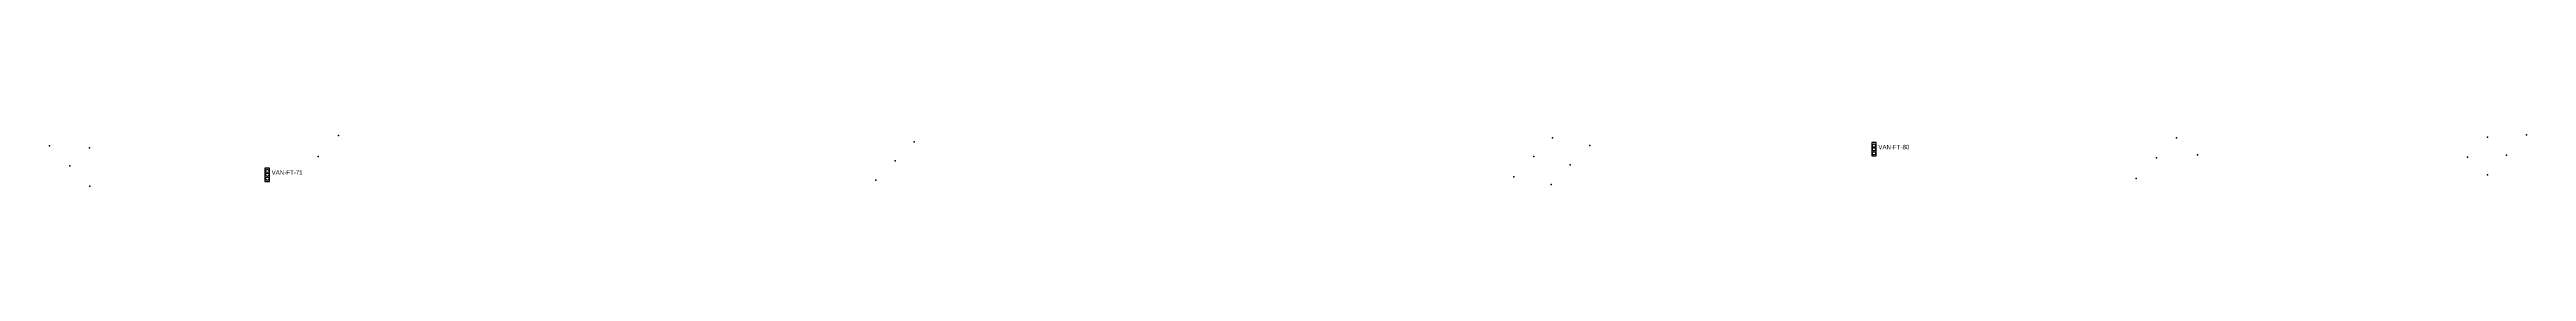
# Model space of a CAD drawing. Header units: inches. Extents: x 486474 to 494239, y 5455982 to 5460069.
# Drawn here: x 490854 to 491970, y 5458834 to 5458857 of the extents above; entities that cross this region are included whole.
import ezdxf

# ---------------------------------------------------------------- set-up
doc = ezdxf.new("R2010")
doc.units = ezdxf.units.IN
doc.header["$MEASUREMENT"] = 0
doc.layers.add('Parking Meters', color=10, linetype='Continuous')
doc.layers.add('Traffic Signals', color=10, linetype='Continuous')

msp = doc.modelspace()

# ---------------------------------------------------------------- linework, layer by layer
at = {"layer": 'Parking Meters', "color": 7}
for p in [(490854.2, 5458852.5), (490854.2, 5458852.5), (490872.2, 5458851.6), (490872.2, 5458851.6), (490984.5, 5458857.1), (490984.5, 5458857.1), (491243.9, 5458854.3), (491243.9, 5458854.3), (491531.5, 5458856.1), (491531.5, 5458856.1), (491548.3, 5458852.6), (491548.3, 5458852.6), (491812.7, 5458856.1), (491952.8, 5458856.4), (491952.8, 5458856.4), (491970.4, 5458857.4), (491970.4, 5458857.4), (490863.3, 5458843.4), (490863.3, 5458843.4), (490975.2, 5458847.7), (490975.2, 5458847.7), (491235.3, 5458845.7), (491235.3, 5458845.7), (491514, 5458838.5), (491514, 5458838.5), (491523.1, 5458847.6), (491523.1, 5458847.6), (491539.5, 5458843.8), (491539.5, 5458843.8), (491803.6, 5458847), (491803.6, 5458847), (491822.1, 5458848.4), (491822.1, 5458848.4), (491943.8, 5458847.3), (491943.8, 5458847.3), (491952.8, 5458839.4), (491952.8, 5458839.4), (491961.4, 5458848.3), (491961.4, 5458848.3), (490872.4, 5458834.3), (490872.4, 5458834.3), (491226.6, 5458836.9), (491226.6, 5458836.9), (491530.9, 5458835), (491530.9, 5458835), (491794.5, 5458837.7), (491794.5, 5458837.7)]:
    msp.add_point(p, dxfattribs=at)
at = {"layer": 'Traffic Signals', "color": 1}
for points in [[(491675.3, 5458847.9), (491677.3, 5458847.9), (491677.3, 5458853.9), (491675.3, 5458853.9)], [(490951.3, 5458836.4), (490953.3, 5458836.4), (490953.3, 5458842.4), (490951.3, 5458842.4)]]:
    msp.add_lwpolyline(points, close=True, dxfattribs=at)
for centre in [(491676.3, 5458852.6), (491676.3, 5458850.9), (491676.3, 5458849.1), (490952.3, 5458841.1), (490952.3, 5458839.4), (490952.3, 5458837.6)]:
    msp.add_circle(centre, 0.75, dxfattribs=at)

# ---------------------------------------------------------------- texts
for s, p in [('VAN-FT-80', (491678.3, 5458850.9)), ('VAN-FT-71', (490954.3, 5458839.4))]:
    msp.add_text(s, height=2, dxfattribs=at).set_placement(p)

doc.saveas('drawing.dxf')
